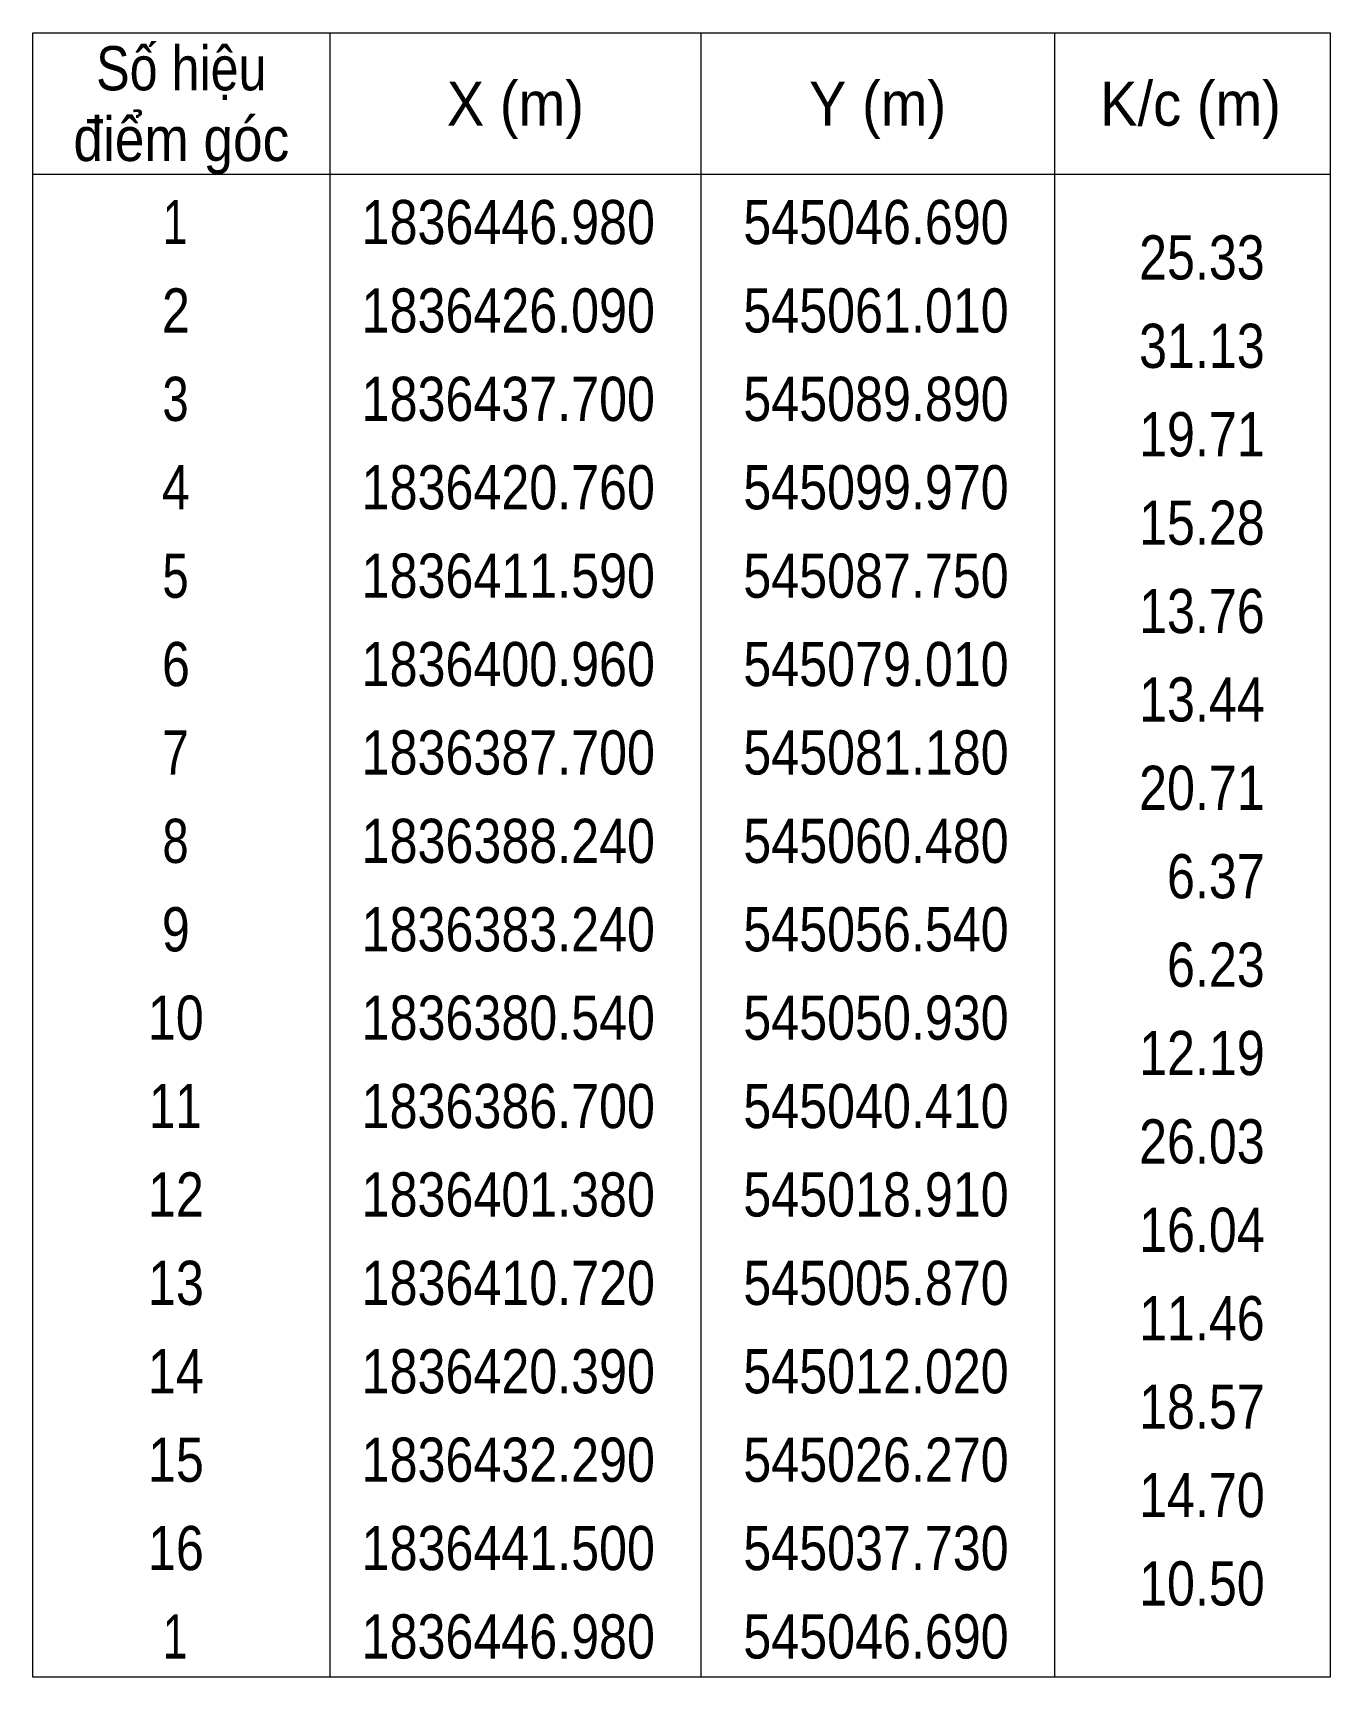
# Model space of a CAD drawing. Header units: metres. Extents: x 544563 to 545560, y 1836238 to 1836557.
# Drawn here: x 545486.7 to 545560.1, y 1836346.6 to 1836439.6 of the extents above; entities that cross this region are included whole.
import ezdxf
from ezdxf.enums import TextEntityAlignment as Align

# ---------------------------------------------------------------- set-up
doc = ezdxf.new("R2010")
doc.units = ezdxf.units.M
doc.layers.add('63', color=7, linetype='Continuous', lineweight=13)

msp = doc.modelspace()

# ---------------------------------------------------------------- texts
at = {"layer": '63'}
for s, width, p in [('Số hiệu', 0.85, (545495.12, 1836436.32)), ('X (m)', 0.95, (545514.02, 1836434.32)), ('Y (m)', 0.95, (545534.515, 1836434.32)), ('K/c (m)', 0.95, (545552.22, 1836434.32)), ('điểm góc', 0.9, (545495.12, 1836432.32)), (' 1', 0.75, (545494.415, 1836427.62)), ('1836446.980', 0.85, (545513.62, 1836427.62)), ('545046.690', 0.85, (545534.425, 1836427.62)), (' 2', 0.85, (545494.42, 1836422.62)), ('1836426.090', 0.85, (545513.62, 1836422.62)), ('545061.010', 0.85, (545534.425, 1836422.62)), (' 3', 0.8, (545494.42, 1836417.62)), ('1836437.700', 0.85, (545513.62, 1836417.62)), ('545089.890', 0.85, (545534.425, 1836417.62)), (' 4', 0.85, (545494.415, 1836412.62)), ('1836420.760', 0.85, (545513.62, 1836412.62)), ('545099.970', 0.85, (545534.425, 1836412.62)), (' 5', 0.8, (545494.42, 1836407.62)), ('1836411.590', 0.85, (545513.62, 1836407.62)), ('545087.750', 0.85, (545534.425, 1836407.62)), (' 6', 0.85, (545494.42, 1836402.62)), ('1836400.960', 0.85, (545513.62, 1836402.62)), ('545079.010', 0.85, (545534.425, 1836402.62)), (' 7', 0.8, (545494.42, 1836397.62)), ('1836387.700', 0.85, (545513.62, 1836397.62)), ('545081.180', 0.85, (545534.425, 1836397.62)), (' 8', 0.8, (545494.42, 1836392.62)), ('1836388.240', 0.85, (545513.62, 1836392.62)), ('545060.480', 0.85, (545534.425, 1836392.62)), (' 9', 0.85, (545494.415, 1836387.62)), ('1836383.240', 0.85, (545513.62, 1836387.62)), ('545056.540', 0.85, (545534.425, 1836387.62)), (' 10', 0.85, (545494.415, 1836382.62)), ('1836380.540', 0.85, (545513.62, 1836382.62)), ('545050.930', 0.85, (545534.425, 1836382.62)), (' 11', 0.8, (545494.415, 1836377.62)), ('1836386.700', 0.85, (545513.62, 1836377.62)), ('545040.410', 0.85, (545534.425, 1836377.62)), (' 12', 0.85, (545494.42, 1836372.62)), ('1836401.380', 0.85, (545513.62, 1836372.62)), ('545018.910', 0.85, (545534.425, 1836372.62)), (' 13', 0.85, (545494.42, 1836367.62)), ('1836410.720', 0.85, (545513.62, 1836367.62)), ('545005.870', 0.85, (545534.425, 1836367.62)), (' 14', 0.85, (545494.415, 1836362.62)), ('1836420.390', 0.85, (545513.62, 1836362.62)), ('545012.020', 0.85, (545534.425, 1836362.62)), (' 15', 0.85, (545494.42, 1836357.62)), ('1836432.290', 0.85, (545513.62, 1836357.62)), ('545026.270', 0.85, (545534.425, 1836357.62)), (' 16', 0.85, (545494.42, 1836352.62)), ('1836441.500', 0.85, (545513.62, 1836352.62)), ('545037.730', 0.85, (545534.425, 1836352.62)), (' 1', 0.75, (545494.415, 1836347.62)), ('1836446.980', 0.85, (545513.62, 1836347.62)), ('545046.690', 0.85, (545534.425, 1836347.62))]:
    msp.add_text(s, height=2.5, dxfattribs=dict(at, width=width)).set_placement(p, align=Align.CENTER)
at = {"layer": '63', "width": 0.85}
for s, p in [('25.33', (545556.42, 1836425.62)), ('31.13', (545556.42, 1836420.62)), ('19.71', (545556.42, 1836415.62)), ('15.28', (545556.42, 1836410.62)), ('13.76', (545556.42, 1836405.62)), ('13.44', (545556.42, 1836400.62)), ('20.71', (545556.42, 1836395.62)), ('6.37', (545556.42, 1836390.62)), ('6.23', (545556.42, 1836385.62)), ('12.19', (545556.42, 1836380.62)), ('26.03', (545556.42, 1836375.62)), ('16.04', (545556.42, 1836370.62)), ('11.46', (545556.42, 1836365.62)), ('18.57', (545556.42, 1836360.62)), ('14.70', (545556.42, 1836355.62)), ('10.50', (545556.42, 1836350.62))]:
    msp.add_text(s, height=2.5, dxfattribs=at).set_placement(p, align=Align.RIGHT)

# ---------------------------------------------------------------- linework, layer by layer
at = {"layer": '63'}
for p, q in [((545503.52, 1836439.57), (545503.52, 1836346.57)), ((545524.52, 1836439.57), (545524.52, 1836346.57)), ((545544.52, 1836439.57), (545544.52, 1836346.57)), ((545486.72, 1836431.57), (545560.12, 1836431.57))]:
    msp.add_line(p, q, dxfattribs=at)
msp.add_lwpolyline([(545486.72, 1836439.57), (545560.12, 1836439.57), (545560.12, 1836346.57), (545486.72, 1836346.57)], close=True, dxfattribs=at)

msp.set_redraw_order([(e.dxf.handle, doc.entitydb.next_handle()) for e in msp.query("TEXT MTEXT ATTDEF DIMENSION ARC_DIMENSION")])  # texts and dimensions are drawn at this point

doc.saveas('drawing.dxf')
